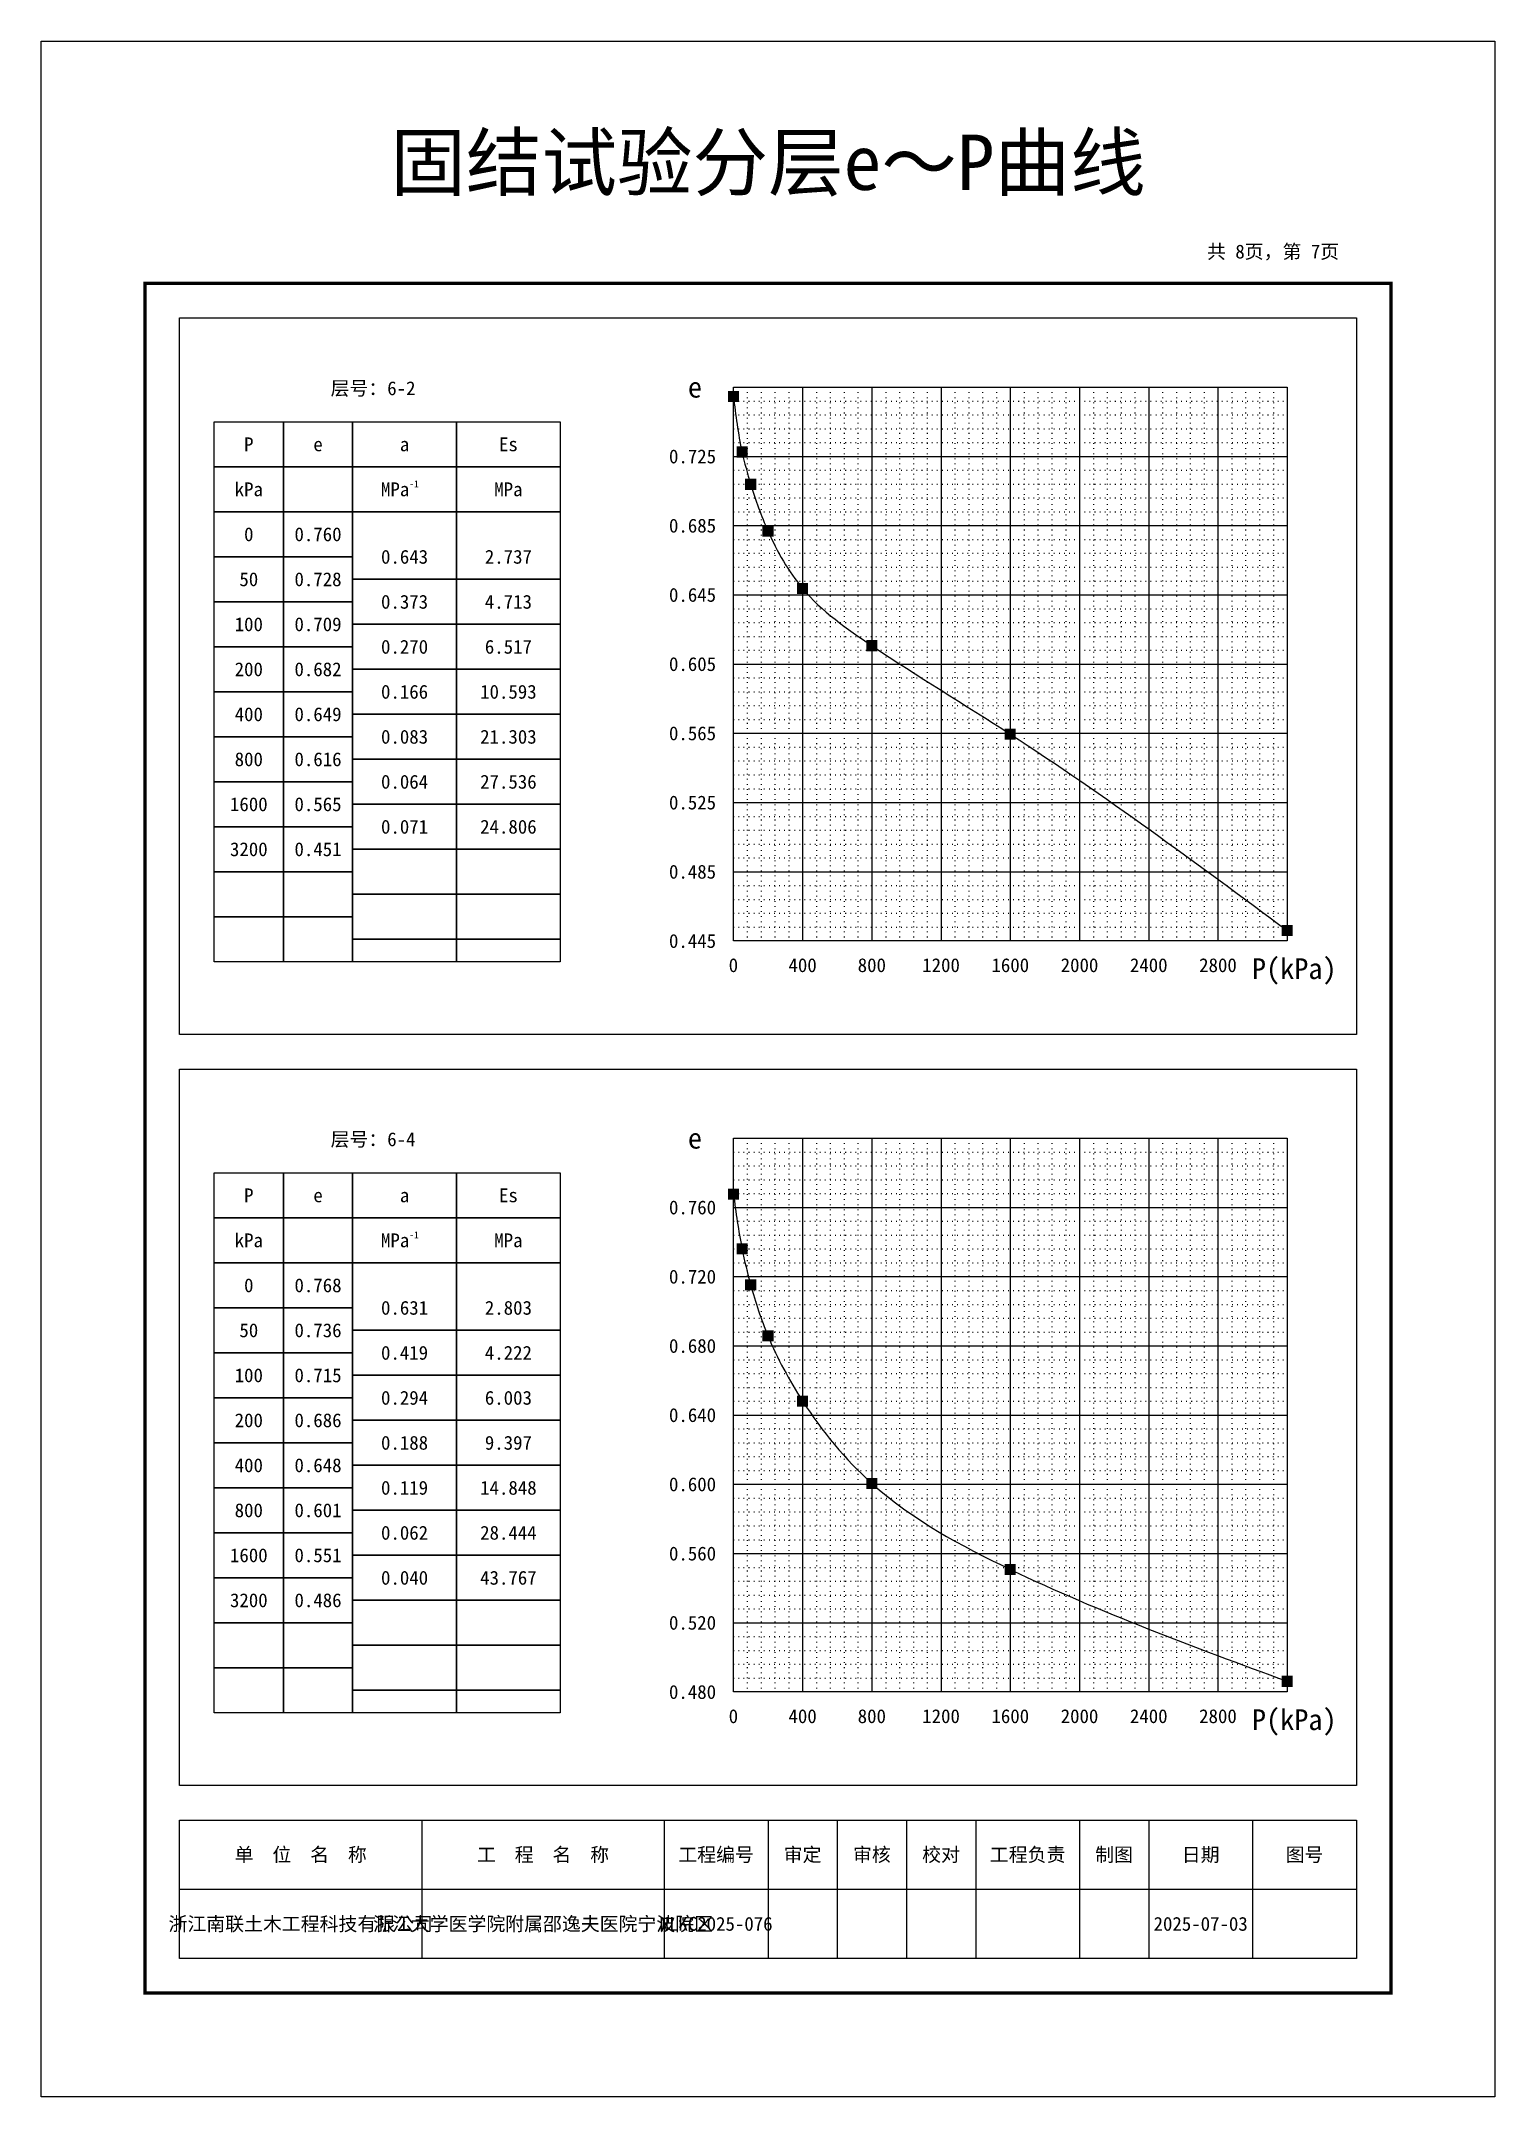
# Model space of a CAD drawing. Extents: x 0 to 1680, y 0 to 297.
# Drawn here: x 1260 to 1470, y 0 to 297 of the extents above; entities that cross this region are included whole.
import ezdxf
from ezdxf.enums import TextEntityAlignment as Align

# ---------------------------------------------------------------- set-up
doc = ezdxf.new("R2010")
doc.units = 0
doc.linetypes.add('DOT', pattern=[6.35, 0, -6.35])
doc.layers.get('0').update_dxf_attribs({"linetype": 'CONTINUOUS'})
doc.styles.add('XT', font='')
doc.styles.get('XT').set_extended_font_data('SimSun')

msp = doc.modelspace()

# ---------------------------------------------------------------- texts
at = {"style": 'XT'}
for s, height, p in [('固结试验分层e～P曲线', 8, (1365, 279.5)), ('P', 2, (1290, 238.75)), ('e', 2, (1300, 238.75)), ('a', 2, (1312.5, 238.75)), ('Es', 2, (1327.5, 238.75)), ('kPa', 2, (1290, 232.25)), ('MPa  ', 2, (1312.5, 232.25)), ('MPa', 2, (1327.5, 232.25)), ('0', 2, (1290, 225.75)), ('0.760', 2, (1300, 225.75)), ('0.643', 2, (1312.5, 222.5)), ('2.737', 2, (1327.5, 222.5)), ('50', 2, (1290, 219.25)), ('0.728', 2, (1300, 219.25)), ('0.373', 2, (1312.5, 216)), ('4.713', 2, (1327.5, 216)), ('100', 2, (1290, 212.75)), ('0.709', 2, (1300, 212.75)), ('0.270', 2, (1312.5, 209.5)), ('6.517', 2, (1327.5, 209.5)), ('200', 2, (1290, 206.25)), ('0.682', 2, (1300, 206.25)), ('0.166', 2, (1312.5, 203)), ('10.593', 2, (1327.5, 203)), ('400', 2, (1290, 199.75)), ('0.649', 2, (1300, 199.75)), ('0.083', 2, (1312.5, 196.5)), ('21.303', 2, (1327.5, 196.5)), ('800', 2, (1290, 193.25)), ('0.616', 2, (1300, 193.25)), ('0.064', 2, (1312.5, 190)), ('27.536', 2, (1327.5, 190)), ('1600', 2, (1290, 186.75)), ('0.565', 2, (1300, 186.75)), ('0.071', 2, (1312.5, 183.5)), ('24.806', 2, (1327.5, 183.5)), ('3200', 2, (1290, 180.25)), ('0.451', 2, (1300, 180.25)), ('P', 2, (1290, 130.25)), ('e', 2, (1300, 130.25)), ('a', 2, (1312.5, 130.25)), ('Es', 2, (1327.5, 130.25)), ('kPa', 2, (1290, 123.75)), ('MPa  ', 2, (1312.5, 123.75)), ('MPa', 2, (1327.5, 123.75)), ('0', 2, (1290, 117.25)), ('0.768', 2, (1300, 117.25)), ('0.631', 2, (1312.5, 114)), ('2.803', 2, (1327.5, 114)), ('50', 2, (1290, 110.75)), ('0.736', 2, (1300, 110.75)), ('0.419', 2, (1312.5, 107.5)), ('4.222', 2, (1327.5, 107.5)), ('100', 2, (1290, 104.25)), ('0.715', 2, (1300, 104.25)), ('0.294', 2, (1312.5, 101)), ('6.003', 2, (1327.5, 101)), ('200', 2, (1290, 97.75)), ('0.686', 2, (1300, 97.75)), ('0.188', 2, (1312.5, 94.5)), ('9.397', 2, (1327.5, 94.5)), ('400', 2, (1290, 91.25)), ('0.648', 2, (1300, 91.25)), ('0.119', 2, (1312.5, 88)), ('14.848', 2, (1327.5, 88)), ('800', 2, (1290, 84.75)), ('0.601', 2, (1300, 84.75)), ('0.062', 2, (1312.5, 81.5)), ('28.444', 2, (1327.5, 81.5)), ('1600', 2, (1290, 78.25)), ('0.551', 2, (1300, 78.25)), ('0.040', 2, (1312.5, 75)), ('43.767', 2, (1327.5, 75)), ('3200', 2, (1290, 71.75)), ('0.486', 2, (1300, 71.75)), ('单  位  名  称', 2, (1297.5, 35)), ('工  程  名  称', 2, (1332.5, 35)), ('工程编号', 2, (1357.5, 35)), ('审定', 2, (1370, 35)), ('审核', 2, (1380, 35)), ('校对', 2, (1390, 35)), ('工程负责', 2, (1402.5, 35)), ('制图', 2, (1415, 35)), ('日期', 2, (1427.5, 35)), ('图号', 2, (1442.5, 35)), ('浙江南联土木工程科技有限公司', 2, (1297.5, 25)), ('浙江大学医学院附属邵逸夫医院宁波院区', 2, (1332.5, 25)), ('NLKC2025-076', 2, (1357.5, 25)), ('2025-07-03', 2, (1427.5, 25))]:
    msp.add_text(s, height=height, dxfattribs=at).set_placement(p, align=Align.MIDDLE_CENTER)
for s, p in [('共 8页，第 7页', (1447.5, 265)), ('层号：', (1310, 245.25)), ('层号：', (1310, 136.75))]:
    msp.add_text(s, height=2, dxfattribs=at).set_placement(p, align=Align.BOTTOM_RIGHT)
for s, height, p in [('6-2', 2, (1310, 245.25)), (' -1', 1, (1312.5, 232.25)), ('6-4', 2, (1310, 136.75)), (' -1', 1, (1312.5, 123.75))]:
    msp.add_text(s, height=height, dxfattribs=at).set_placement(p, align=Align.BOTTOM_LEFT)
for s, height, p in [(' e ', 3, (1357.5, 247)), ('0.725', 2, (1357.5, 237)), ('0.685', 2, (1357.5, 227)), ('0.645', 2, (1357.5, 217)), ('0.605', 2, (1357.5, 207)), ('0.565', 2, (1357.5, 197)), ('0.525', 2, (1357.5, 187)), ('0.485', 2, (1357.5, 177)), ('0.445', 2, (1357.5, 167)), (' e ', 3, (1357.5, 138.5)), ('0.760', 2, (1357.5, 128.5)), ('0.720', 2, (1357.5, 118.5)), ('0.680', 2, (1357.5, 108.5)), ('0.640', 2, (1357.5, 98.5)), ('0.600', 2, (1357.5, 88.5)), ('0.560', 2, (1357.5, 78.5)), ('0.520', 2, (1357.5, 68.5)), ('0.480', 2, (1357.5, 58.5))]:
    msp.add_text(s, height=height, dxfattribs=at).set_placement(p, align=Align.MIDDLE_RIGHT)
for s, height, p in [('0', 2, (1360, 164.5)), ('400', 2, (1370, 164.5)), ('800', 2, (1380, 164.5)), ('1200', 2, (1390, 164.5)), ('1600', 2, (1400, 164.5)), ('2000', 2, (1410, 164.5)), ('2400', 2, (1420, 164.5)), ('2800', 2, (1430, 164.5)), (' P(kPa)', 3, (1440, 164.5)), ('0', 2, (1360, 56)), ('400', 2, (1370, 56)), ('800', 2, (1380, 56)), ('1200', 2, (1390, 56)), ('1600', 2, (1400, 56)), ('2000', 2, (1410, 56)), ('2400', 2, (1420, 56)), ('2800', 2, (1430, 56)), (' P(kPa)', 3, (1440, 56))]:
    msp.add_text(s, height=height, dxfattribs=at).set_placement(p, align=Align.TOP_CENTER)

# ---------------------------------------------------------------- linework, layer by layer
at = {"color": 245, "linetype": 'Continuous'}
msp.add_lwpolyline([(1260, 297), (1470, 297), (1470, 0), (1260, 0)], close=True, dxfattribs=at)
at = {"linetype": 'Continuous', "const_width": 0.5}
msp.add_lwpolyline([(1275, 262), (1455, 262), (1455, 15), (1275, 15)], close=True, dxfattribs=at)
at = {"linetype": 'Continuous'}
for points in [[(1280, 257), (1450, 257), (1450, 153.5), (1280, 153.5)], [(1360, 247), (1440, 247), (1440, 167), (1360, 167)], [(1285, 242), (1335, 242), (1335, 164), (1285, 164)], [(1295, 242), (1295, 164)], [(1305, 242), (1305, 164)], [(1320, 242), (1320, 164)], [(1285, 235.5), (1335, 235.5)], [(1285, 229), (1335, 229)], [(1285, 222.5), (1305, 222.5)], [(1305, 219.25), (1335, 219.25)], [(1285, 216), (1305, 216)], [(1305, 212.75), (1335, 212.75)], [(1285, 209.5), (1305, 209.5)], [(1305, 206.25), (1335, 206.25)], [(1285, 203), (1305, 203)], [(1305, 199.75), (1335, 199.75)], [(1285, 196.5), (1305, 196.5)], [(1305, 193.25), (1335, 193.25)], [(1285, 190), (1305, 190)], [(1305, 186.75), (1335, 186.75)], [(1285, 183.5), (1305, 183.5)], [(1305, 180.25), (1335, 180.25)], [(1285, 177), (1305, 177)], [(1305, 173.75), (1335, 173.75)], [(1285, 170.5), (1305, 170.5)], [(1305, 167.25), (1335, 167.25)], [(1280, 148.5), (1450, 148.5), (1450, 45), (1280, 45)], [(1280, 148.5), (1450, 148.5), (1450, 45), (1280, 45)], [(1360, 138.5), (1440, 138.5), (1440, 58.5), (1360, 58.5)], [(1285, 133.5), (1335, 133.5), (1335, 55.5), (1285, 55.5)], [(1295, 133.5), (1295, 55.5)], [(1305, 133.5), (1305, 55.5)], [(1320, 133.5), (1320, 55.5)], [(1285, 127), (1335, 127)], [(1285, 120.5), (1335, 120.5)], [(1285, 114), (1305, 114)], [(1305, 110.75), (1335, 110.75)], [(1285, 107.5), (1305, 107.5)], [(1305, 104.25), (1335, 104.25)], [(1285, 101), (1305, 101)], [(1305, 97.75), (1335, 97.75)], [(1285, 94.5), (1305, 94.5)], [(1305, 91.25), (1335, 91.25)], [(1285, 88), (1305, 88)], [(1305, 84.75), (1335, 84.75)], [(1285, 81.5), (1305, 81.5)], [(1305, 78.25), (1335, 78.25)], [(1285, 75), (1305, 75)], [(1305, 71.75), (1335, 71.75)], [(1285, 68.5), (1305, 68.5)], [(1305, 65.25), (1335, 65.25)], [(1285, 62), (1305, 62)], [(1305, 58.75), (1335, 58.75)], [(1280, 40), (1450, 40), (1450, 20), (1280, 20)]]:
    msp.add_lwpolyline(points, close=True, dxfattribs=at)
at = {"color": 79, "linetype": 'DOT', "ltscale": 0.1}
for points in [[(1362, 247), (1362, 167)], [(1364, 247), (1364, 167)], [(1366, 247), (1366, 167)], [(1368, 247), (1368, 167)], [(1372, 247), (1372, 167)], [(1374, 247), (1374, 167)], [(1376, 247), (1376, 167)], [(1378, 247), (1378, 167)], [(1382, 247), (1382, 167)], [(1384, 247), (1384, 167)], [(1386, 247), (1386, 167)], [(1388, 247), (1388, 167)], [(1392, 247), (1392, 167)], [(1394, 247), (1394, 167)], [(1396, 247), (1396, 167)], [(1398, 247), (1398, 167)], [(1402, 247), (1402, 167)], [(1404, 247), (1404, 167)], [(1406, 247), (1406, 167)], [(1408, 247), (1408, 167)], [(1412, 247), (1412, 167)], [(1414, 247), (1414, 167)], [(1416, 247), (1416, 167)], [(1418, 247), (1418, 167)], [(1422, 247), (1422, 167)], [(1424, 247), (1424, 167)], [(1426, 247), (1426, 167)], [(1428, 247), (1428, 167)], [(1432, 247), (1432, 167)], [(1434, 247), (1434, 167)], [(1436, 247), (1436, 167)], [(1438, 247), (1438, 167)], [(1360, 245), (1440, 245)], [(1360, 243), (1440, 243)], [(1360, 241), (1440, 241)], [(1360, 239), (1440, 239)], [(1360, 235), (1440, 235)], [(1360, 233), (1440, 233)], [(1360, 231), (1440, 231)], [(1360, 229), (1440, 229)], [(1360, 225), (1440, 225)], [(1360, 223), (1440, 223)], [(1360, 221), (1440, 221)], [(1360, 219), (1440, 219)], [(1360, 215), (1440, 215)], [(1360, 213), (1440, 213)], [(1360, 211), (1440, 211)], [(1360, 209), (1440, 209)], [(1360, 205), (1440, 205)], [(1360, 203), (1440, 203)], [(1360, 201), (1440, 201)], [(1360, 199), (1440, 199)], [(1360, 195), (1440, 195)], [(1360, 193), (1440, 193)], [(1360, 191), (1440, 191)], [(1360, 189), (1440, 189)], [(1360, 185), (1440, 185)], [(1360, 183), (1440, 183)], [(1360, 181), (1440, 181)], [(1360, 179), (1440, 179)], [(1360, 175), (1440, 175)], [(1360, 173), (1440, 173)], [(1360, 171), (1440, 171)], [(1360, 169), (1440, 169)], [(1362, 138.5), (1362, 58.5)], [(1364, 138.5), (1364, 58.5)], [(1366, 138.5), (1366, 58.5)], [(1368, 138.5), (1368, 58.5)], [(1372, 138.5), (1372, 58.5)], [(1374, 138.5), (1374, 58.5)], [(1376, 138.5), (1376, 58.5)], [(1378, 138.5), (1378, 58.5)], [(1382, 138.5), (1382, 58.5)], [(1384, 138.5), (1384, 58.5)], [(1386, 138.5), (1386, 58.5)], [(1388, 138.5), (1388, 58.5)], [(1392, 138.5), (1392, 58.5)], [(1394, 138.5), (1394, 58.5)], [(1396, 138.5), (1396, 58.5)], [(1398, 138.5), (1398, 58.5)], [(1402, 138.5), (1402, 58.5)], [(1404, 138.5), (1404, 58.5)], [(1406, 138.5), (1406, 58.5)], [(1408, 138.5), (1408, 58.5)], [(1412, 138.5), (1412, 58.5)], [(1414, 138.5), (1414, 58.5)], [(1416, 138.5), (1416, 58.5)], [(1418, 138.5), (1418, 58.5)], [(1422, 138.5), (1422, 58.5)], [(1424, 138.5), (1424, 58.5)], [(1426, 138.5), (1426, 58.5)], [(1428, 138.5), (1428, 58.5)], [(1432, 138.5), (1432, 58.5)], [(1434, 138.5), (1434, 58.5)], [(1436, 138.5), (1436, 58.5)], [(1438, 138.5), (1438, 58.5)], [(1360, 136.5), (1440, 136.5)], [(1360, 134.5), (1440, 134.5)], [(1360, 132.5), (1440, 132.5)], [(1360, 130.5), (1440, 130.5)], [(1360, 126.5), (1440, 126.5)], [(1360, 124.5), (1440, 124.5)], [(1360, 122.5), (1440, 122.5)], [(1360, 120.5), (1440, 120.5)], [(1360, 116.5), (1440, 116.5)], [(1360, 114.5), (1440, 114.5)], [(1360, 112.5), (1440, 112.5)], [(1360, 110.5), (1440, 110.5)], [(1360, 106.5), (1440, 106.5)], [(1360, 104.5), (1440, 104.5)], [(1360, 102.5), (1440, 102.5)], [(1360, 100.5), (1440, 100.5)], [(1360, 96.5), (1440, 96.5)], [(1360, 94.5), (1440, 94.5)], [(1360, 92.5), (1440, 92.5)], [(1360, 90.5), (1440, 90.5)], [(1360, 86.5), (1440, 86.5)], [(1360, 84.5), (1440, 84.5)], [(1360, 82.5), (1440, 82.5)], [(1360, 80.5), (1440, 80.5)], [(1360, 76.5), (1440, 76.5)], [(1360, 74.5), (1440, 74.5)], [(1360, 72.5), (1440, 72.5)], [(1360, 70.5), (1440, 70.5)], [(1360, 66.5), (1440, 66.5)], [(1360, 64.5), (1440, 64.5)], [(1360, 62.5), (1440, 62.5)], [(1360, 60.5), (1440, 60.5)]]:
    msp.add_lwpolyline(points, dxfattribs=at)
at = {"linetype": 'Continuous'}
for points in [[(1370, 247), (1370, 167)], [(1380, 247), (1380, 167)], [(1390, 247), (1390, 167)], [(1400, 247), (1400, 167)], [(1410, 247), (1410, 167)], [(1420, 247), (1420, 167)], [(1430, 247), (1430, 167)], [(1360, 237), (1440, 237)], [(1360, 227), (1440, 227)], [(1360, 217), (1440, 217)], [(1360, 207), (1440, 207)], [(1360, 197), (1440, 197)], [(1360, 187), (1440, 187)], [(1360, 177), (1440, 177)], [(1370, 138.5), (1370, 58.5)], [(1380, 138.5), (1380, 58.5)], [(1390, 138.5), (1390, 58.5)], [(1400, 138.5), (1400, 58.5)], [(1410, 138.5), (1410, 58.5)], [(1420, 138.5), (1420, 58.5)], [(1430, 138.5), (1430, 58.5)], [(1360, 128.5), (1440, 128.5)], [(1360, 118.5), (1440, 118.5)], [(1360, 108.5), (1440, 108.5)], [(1360, 98.5), (1440, 98.5)], [(1360, 88.5), (1440, 88.5)], [(1360, 78.5), (1440, 78.5)], [(1360, 68.5), (1440, 68.5)], [(1315, 40), (1315, 20)], [(1350, 40), (1350, 20)], [(1365, 40), (1365, 20)], [(1375, 40), (1375, 20)], [(1385, 40), (1385, 20)], [(1395, 40), (1395, 20)], [(1410, 40), (1410, 20)], [(1420, 40), (1420, 20)], [(1435, 40), (1435, 20)], [(1450, 40), (1450, 20)], [(1280, 30), (1450, 30)]]:
    msp.add_lwpolyline(points, dxfattribs=at)
at = {"color": 1, "linetype": 'Continuous', "const_width": 1.6}
for points in [[(1359.2, 245.67), (1360.8, 245.67)], [(1360.45, 237.64), (1362.05, 237.64)], [(1361.7, 232.97), (1363.3, 232.97)], [(1364.2, 226.22), (1365.8, 226.22)], [(1369.2, 217.92), (1370.8, 217.92)], [(1379.2, 209.66), (1380.8, 209.66)], [(1399.2, 196.88), (1400.8, 196.88)], [(1439.2, 168.5), (1440.8, 168.5)], [(1359.2, 130.42), (1360.8, 130.42)], [(1360.45, 122.53), (1362.05, 122.53)], [(1361.7, 117.3), (1363.3, 117.3)], [(1364.2, 109.94), (1365.8, 109.94)], [(1369.2, 100.53), (1370.8, 100.53)], [(1379.2, 88.63), (1380.8, 88.63)], [(1399.2, 76.2), (1400.8, 76.2)], [(1439.2, 60.04), (1440.8, 60.04)]]:
    msp.add_lwpolyline(points, dxfattribs=at)
at = {"color": 1, "linetype": 'Continuous'}
for points in [[(1360, 245.67), (1361.25, 237.64), (1362.5, 232.97), (1365, 226.22), (1370, 217.92), (1380, 209.66), (1400, 196.88), (1440, 168.5)], [(1360, 130.42), (1361.25, 122.53), (1362.5, 117.3), (1365, 109.94), (1370, 100.53), (1380, 88.63), (1400, 76.2), (1440, 60.04)]]:
    msp.add_spline(points, degree=3, dxfattribs=at).dxf.unprotected_set("ltscale", 0)

msp.set_redraw_order([(e.dxf.handle, doc.entitydb.next_handle()) for e in msp.query("TEXT MTEXT ATTDEF DIMENSION ARC_DIMENSION")])  # texts and dimensions are drawn at this point

doc.saveas('drawing.dxf')
